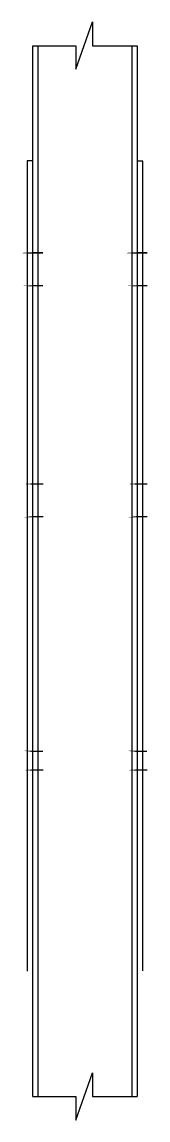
# Model space of a CAD drawing. Header units: millimetres. Extents: x 4395 to 7387, y 3075 to 7490.
# Drawn here: x 5489 to 5761, y 4094 to 6469 of the extents above; entities that cross this region are included whole.
import ezdxf

# ---------------------------------------------------------------- set-up
doc = ezdxf.new("R2010")
doc.units = ezdxf.units.MM
doc.linetypes.add('CENTER', pattern=[50.8, 31.75, -6.35, 6.35, -6.35])

msp = doc.modelspace()

# ---------------------------------------------------------------- linework, layer by layer
at = {"ltscale": 0.2}
for p, q in [((5605.586, 6366.514), (5641.398, 6468.608)), ((5641.398, 6468.608), (5641.398, 6417.108)), ((5512.676, 4144.713), (5512.676, 6417.108)), ((5512.676, 6417.108), (5605.586, 6417.108)), ((5524.476, 4144.713), (5524.476, 6417.108)), ((5605.586, 6417.108), (5605.586, 6366.514)), ((5641.398, 6417.108), (5737.676, 6417.108)), ((5725.876, 6417.108), (5725.876, 4144.713)), ((5737.676, 6417.108), (5737.676, 4144.713)), ((5512.676, 6167.977), (5500.676, 6167.977)), ((5500.676, 6167.977), (5500.676, 6155.977)), ((5500.676, 6155.977), (5500.676, 4416.364)), ((5749.676, 6167.353), (5737.676, 6167.353)), ((5749.676, 4417.056), (5749.676, 6167.353)), ((5512.676, 4265.985), (5512.676, 4265.985)), ((5605.586, 4094.119), (5641.398, 4196.214)), ((5641.398, 4196.214), (5641.398, 4144.713)), ((5512.676, 4144.713), (5605.586, 4144.713)), ((5512.676, 4142.028), (5512.676, 4142.028)), ((5605.586, 4144.713), (5605.586, 4094.119)), ((5641.398, 4144.713), (5737.676, 4144.713))]:
    msp.add_line(p, q, dxfattribs=at)
at = {"linetype": 'CENTER', "ltscale": 0.2, "const_width": 3}
for points in [[(5490.871, 5969.42), (5534.48, 5969.42), (5534.48, 5969.42), (5490.871, 5969.42)], [(5715.871, 5969.42), (5759.48, 5969.42), (5759.48, 5969.42), (5715.871, 5969.42)], [(5490.871, 5898.095), (5534.48, 5898.095), (5534.48, 5898.095), (5490.871, 5898.095)], [(5715.871, 5898.095), (5759.48, 5898.095), (5759.48, 5898.095), (5715.871, 5898.095)], [(5491.478, 5469.482), (5535.087, 5469.482), (5535.087, 5469.482), (5491.478, 5469.482)], [(5715.871, 5469.482), (5759.48, 5469.482), (5759.48, 5469.482), (5715.871, 5469.482)], [(5491.478, 5399.049), (5535.087, 5399.049), (5535.087, 5399.049), (5491.478, 5399.049)], [(5715.871, 5399.049), (5759.48, 5399.049), (5759.48, 5399.049), (5715.871, 5399.049)], [(5490.871, 4891.291), (5534.48, 4891.291), (5534.48, 4891.291), (5490.871, 4891.291)], [(5715.265, 4891.291), (5758.873, 4891.291), (5758.873, 4891.291), (5715.265, 4891.291)], [(5491.478, 4851.138), (5535.087, 4851.138), (5535.087, 4851.138), (5491.478, 4851.138)], [(5715.871, 4851.138), (5759.48, 4851.138), (5759.48, 4851.138), (5715.871, 4851.138)]]:
    msp.add_lwpolyline(points, close=True, dxfattribs=at)

doc.saveas('drawing.dxf')
